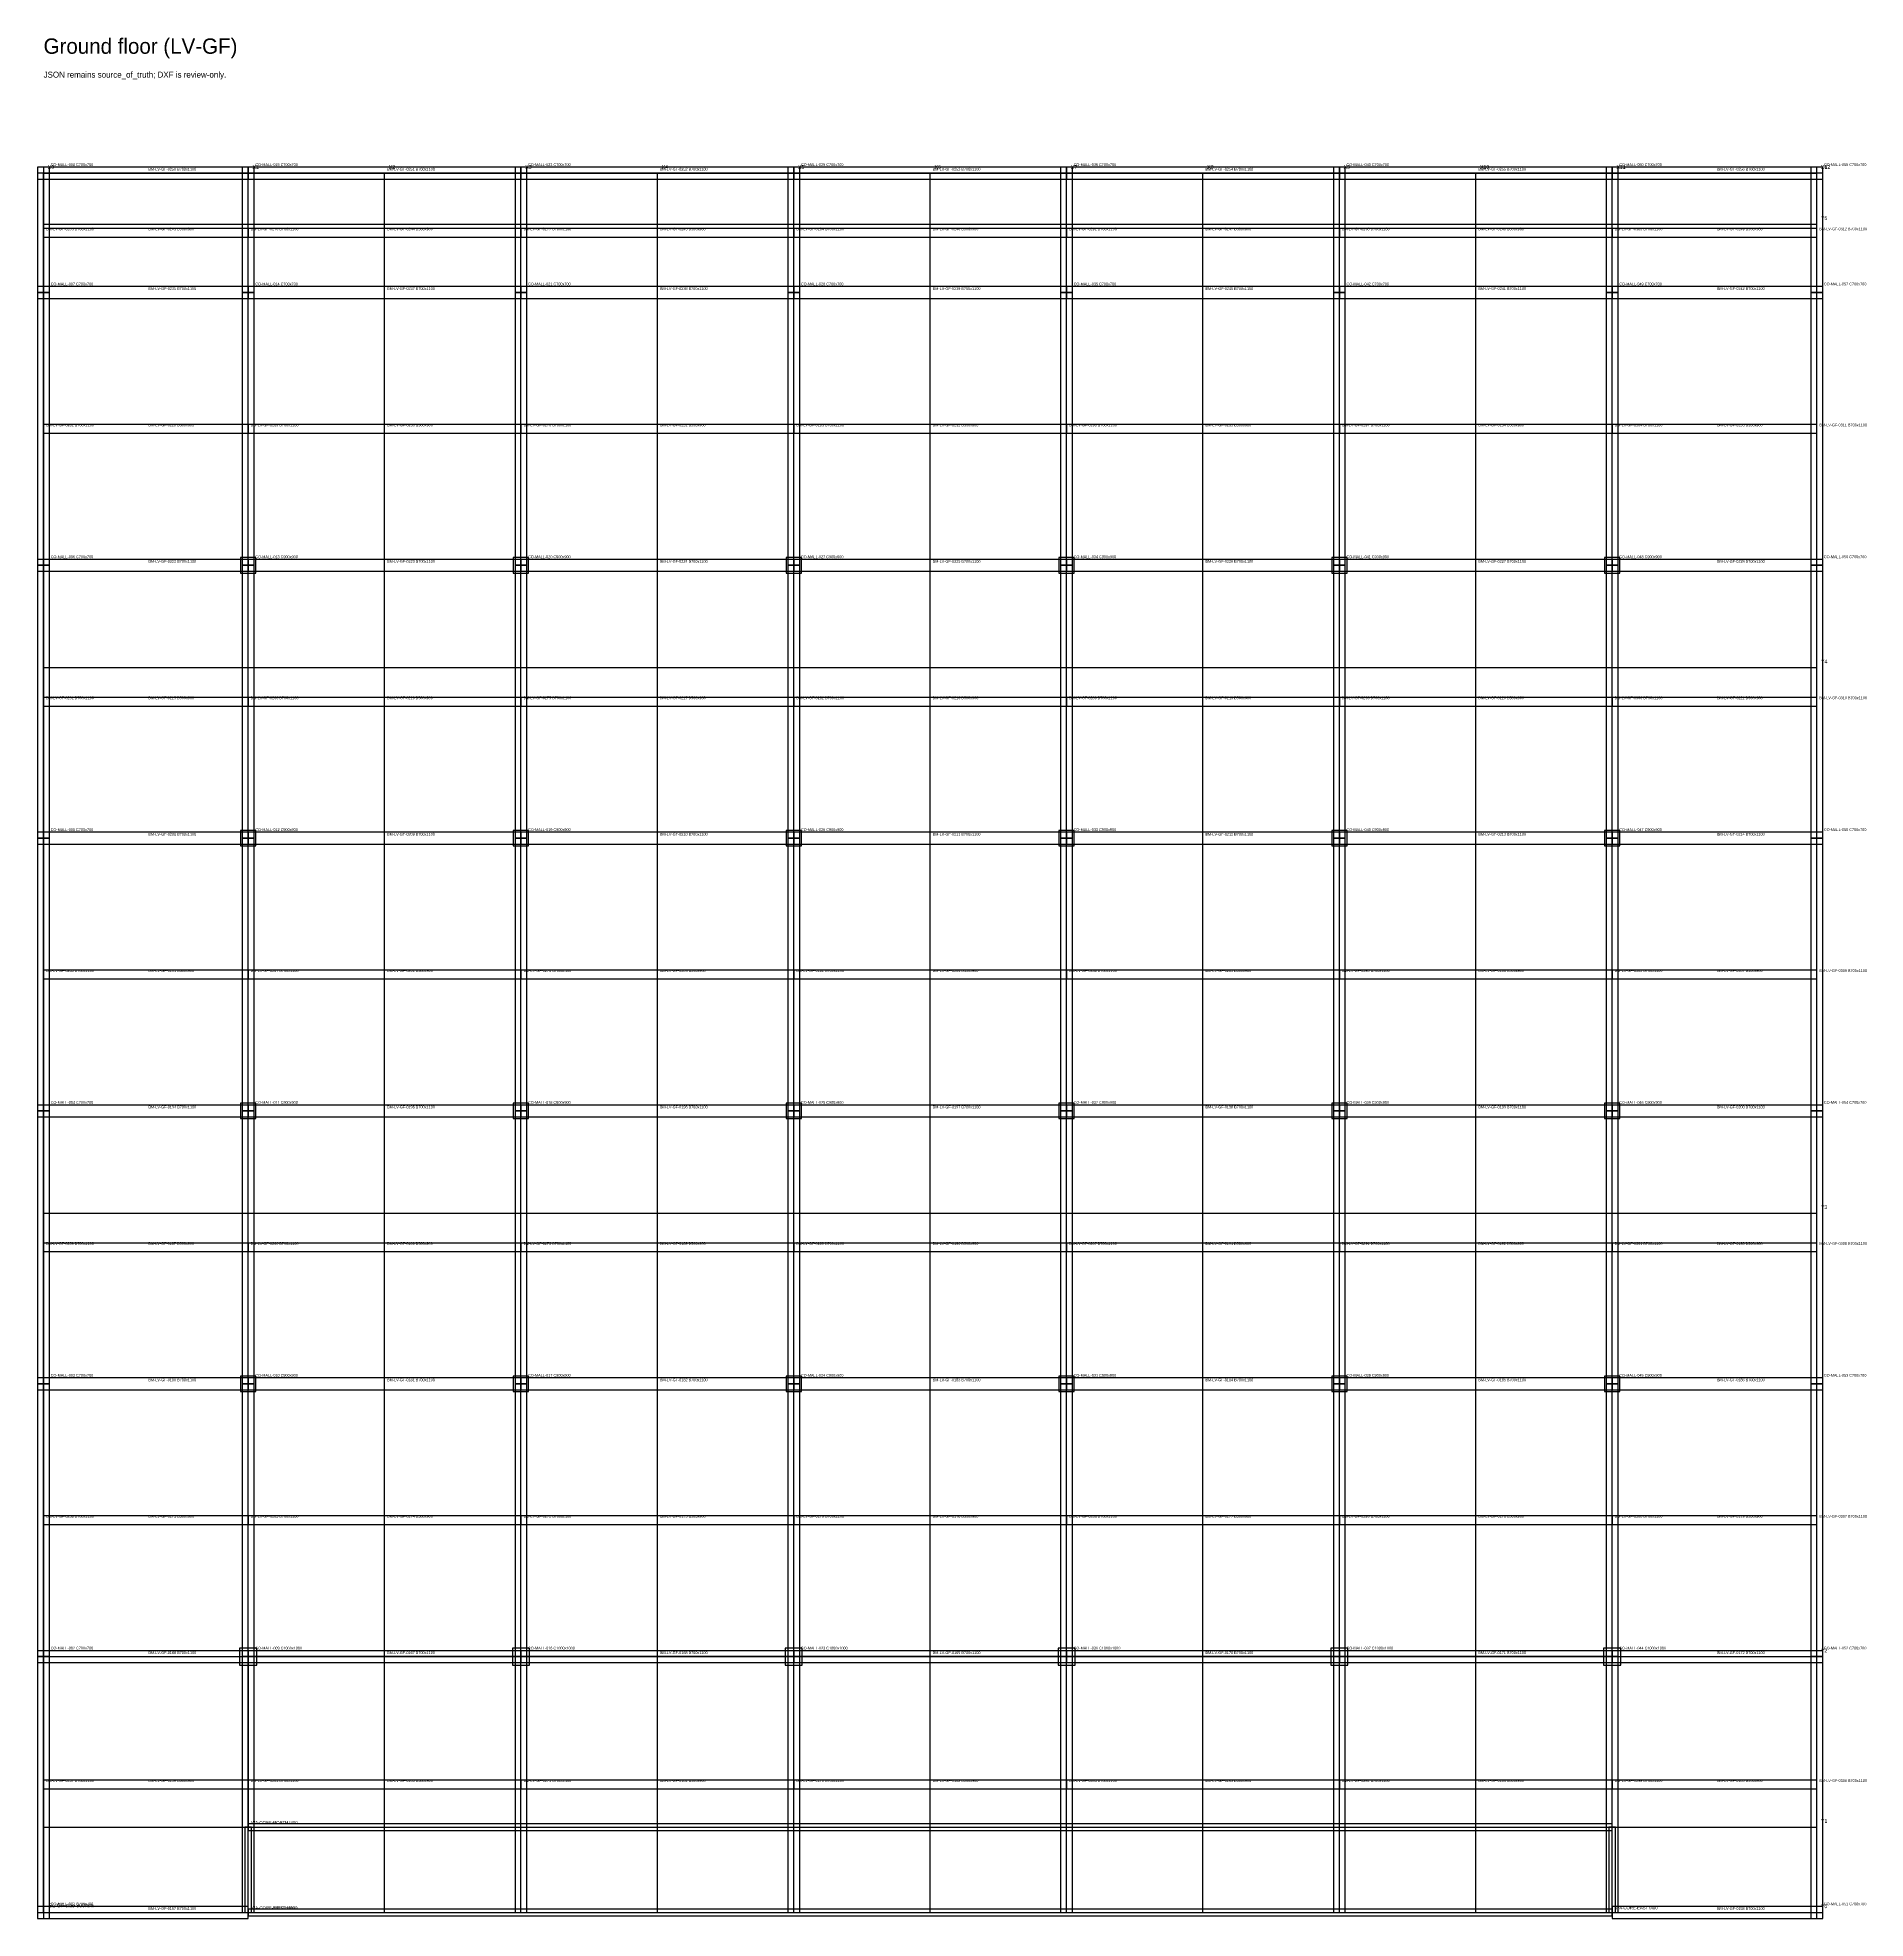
# Model space of a CAD drawing. Header units: millimetres. Extents: x -450 to 227101, y -254450 to 109948.
# Drawn here: x 118650 to 225853, y -350 to 109948 of the extents above; entities that cross this region are included whole.
import ezdxf

# ---------------------------------------------------------------- set-up
doc = ezdxf.new("R2010")
doc.units = ezdxf.units.MM
for name, color, linetype in [('LV-GF_BEAM', 5, 'Continuous'), ('LV-GF_BOUNDARY', 6, 'Continuous'), ('LV-GF_COLUMN', 1, 'Continuous'), ('LV-GF_GRID', 8, 'Continuous'), ('LV-GF_KEEP_OUT', 4, 'Continuous'), ('LV-GF_SLAB', 7, 'Continuous'), ('LV-GF_WALL', 3, 'Continuous'), ('TEXT', 7, 'Continuous')]:
    doc.layers.add(name, color=color, linetype=linetype)

msp = doc.modelspace()

# ---------------------------------------------------------------- linework, layer by layer
at = {"layer": 'LV-GF_BEAM'}
for points in [[(118650, 95000), (119350, 95000), (119350, 102000), (118650, 102000), (118650, 95000)], [(119000, 102350), (119000, 101650), (131000, 101650), (131000, 102350), (119000, 102350)], [(130650, 95000), (131350, 95000), (131350, 102000), (130650, 102000), (130650, 95000)], [(131000, 102350), (131000, 101650), (147000, 101650), (147000, 102350), (131000, 102350)], [(146650, 95000), (147350, 95000), (147350, 102000), (146650, 102000), (146650, 95000)], [(147000, 102350), (147000, 101650), (163000, 101650), (163000, 102350), (147000, 102350)], [(162650, 95000), (163350, 95000), (163350, 102000), (162650, 102000), (162650, 95000)], [(163000, 102350), (163000, 101650), (179000, 101650), (179000, 102350), (163000, 102350)], [(178650, 95000), (179350, 95000), (179350, 102000), (178650, 102000), (178650, 95000)], [(179000, 102350), (179000, 101650), (195000, 101650), (195000, 102350), (179000, 102350)], [(194650, 95000), (195350, 95000), (195350, 102000), (194650, 102000), (194650, 95000)], [(195000, 102350), (195000, 101650), (211000, 101650), (211000, 102350), (195000, 102350)], [(210650, 95000), (211350, 95000), (211350, 102000), (210650, 102000), (210650, 95000)], [(211000, 102350), (211000, 101650), (223000, 101650), (223000, 102350), (211000, 102350)], [(222650, 95000), (223350, 95000), (223350, 102000), (222650, 102000), (222650, 95000)], [(119000, 98750), (119000, 98250), (131000, 98250), (131000, 98750), (119000, 98750)], [(131000, 98750), (131000, 98250), (147000, 98250), (147000, 98750), (131000, 98750)], [(147000, 98750), (147000, 98250), (163000, 98250), (163000, 98750), (147000, 98750)], [(163000, 98750), (163000, 98250), (179000, 98250), (179000, 98750), (163000, 98750)], [(179000, 98750), (179000, 98250), (195000, 98250), (195000, 98750), (179000, 98750)], [(195000, 98750), (195000, 98250), (211000, 98250), (211000, 98750), (195000, 98750)], [(211000, 98750), (211000, 98250), (223000, 98250), (223000, 98750), (211000, 98750)], [(118650, 79000), (119350, 79000), (119350, 95000), (118650, 95000), (118650, 79000)], [(119000, 95350), (119000, 94650), (131000, 94650), (131000, 95350), (119000, 95350)], [(130650, 79000), (131350, 79000), (131350, 95000), (130650, 95000), (130650, 79000)], [(131000, 95350), (131000, 94650), (147000, 94650), (147000, 95350), (131000, 95350)], [(146650, 79000), (147350, 79000), (147350, 95000), (146650, 95000), (146650, 79000)], [(147000, 95350), (147000, 94650), (163000, 94650), (163000, 95350), (147000, 95350)], [(162650, 79000), (163350, 79000), (163350, 95000), (162650, 95000), (162650, 79000)], [(163000, 95350), (163000, 94650), (179000, 94650), (179000, 95350), (163000, 95350)], [(178650, 79000), (179350, 79000), (179350, 95000), (178650, 95000), (178650, 79000)], [(179000, 95350), (179000, 94650), (195000, 94650), (195000, 95350), (179000, 95350)], [(194650, 79000), (195350, 79000), (195350, 95000), (194650, 95000), (194650, 79000)], [(195000, 95350), (195000, 94650), (211000, 94650), (211000, 95350), (195000, 95350)], [(210650, 79000), (211350, 79000), (211350, 95000), (210650, 95000), (210650, 79000)], [(211000, 95350), (211000, 94650), (223000, 94650), (223000, 95350), (211000, 95350)], [(222650, 79000), (223350, 79000), (223350, 95000), (222650, 95000), (222650, 79000)], [(119000, 87250), (119000, 86750), (131000, 86750), (131000, 87250), (119000, 87250)], [(131000, 87250), (131000, 86750), (147000, 86750), (147000, 87250), (131000, 87250)], [(147000, 87250), (147000, 86750), (163000, 86750), (163000, 87250), (147000, 87250)], [(163000, 87250), (163000, 86750), (179000, 86750), (179000, 87250), (163000, 87250)], [(179000, 87250), (179000, 86750), (195000, 86750), (195000, 87250), (179000, 87250)], [(195000, 87250), (195000, 86750), (211000, 86750), (211000, 87250), (195000, 87250)], [(211000, 87250), (211000, 86750), (223000, 86750), (223000, 87250), (211000, 87250)], [(118650, 63000), (119350, 63000), (119350, 79000), (118650, 79000), (118650, 63000)], [(119000, 79350), (119000, 78650), (131000, 78650), (131000, 79350), (119000, 79350)], [(130650, 63000), (131350, 63000), (131350, 79000), (130650, 79000), (130650, 63000)], [(131000, 79350), (131000, 78650), (147000, 78650), (147000, 79350), (131000, 79350)], [(146650, 63000), (147350, 63000), (147350, 79000), (146650, 79000), (146650, 63000)], [(147000, 79350), (147000, 78650), (163000, 78650), (163000, 79350), (147000, 79350)], [(162650, 63000), (163350, 63000), (163350, 79000), (162650, 79000), (162650, 63000)], [(163000, 79350), (163000, 78650), (179000, 78650), (179000, 79350), (163000, 79350)], [(178650, 63000), (179350, 63000), (179350, 79000), (178650, 79000), (178650, 63000)], [(179000, 79350), (179000, 78650), (195000, 78650), (195000, 79350), (179000, 79350)], [(194650, 63000), (195350, 63000), (195350, 79000), (194650, 79000), (194650, 63000)], [(195000, 79350), (195000, 78650), (211000, 78650), (211000, 79350), (195000, 79350)], [(210650, 63000), (211350, 63000), (211350, 79000), (210650, 79000), (210650, 63000)], [(211000, 79350), (211000, 78650), (223000, 78650), (223000, 79350), (211000, 79350)], [(222650, 63000), (223350, 63000), (223350, 79000), (222650, 79000), (222650, 63000)], [(119000, 71250), (119000, 70750), (131000, 70750), (131000, 71250), (119000, 71250)], [(131000, 71250), (131000, 70750), (147000, 70750), (147000, 71250), (131000, 71250)], [(147000, 71250), (147000, 70750), (163000, 70750), (163000, 71250), (147000, 71250)], [(163000, 71250), (163000, 70750), (179000, 70750), (179000, 71250), (163000, 71250)], [(179000, 71250), (179000, 70750), (195000, 70750), (195000, 71250), (179000, 71250)], [(195000, 71250), (195000, 70750), (211000, 70750), (211000, 71250), (195000, 71250)], [(211000, 71250), (211000, 70750), (223000, 70750), (223000, 71250), (211000, 71250)], [(118650, 47000), (119350, 47000), (119350, 63000), (118650, 63000), (118650, 47000)], [(119000, 63350), (119000, 62650), (131000, 62650), (131000, 63350), (119000, 63350)], [(130650, 47000), (131350, 47000), (131350, 63000), (130650, 63000), (130650, 47000)], [(131000, 63350), (131000, 62650), (147000, 62650), (147000, 63350), (131000, 63350)], [(146650, 47000), (147350, 47000), (147350, 63000), (146650, 63000), (146650, 47000)], [(147000, 63350), (147000, 62650), (163000, 62650), (163000, 63350), (147000, 63350)], [(162650, 47000), (163350, 47000), (163350, 63000), (162650, 63000), (162650, 47000)], [(163000, 63350), (163000, 62650), (179000, 62650), (179000, 63350), (163000, 63350)], [(178650, 47000), (179350, 47000), (179350, 63000), (178650, 63000), (178650, 47000)], [(179000, 63350), (179000, 62650), (195000, 62650), (195000, 63350), (179000, 63350)], [(194650, 47000), (195350, 47000), (195350, 63000), (194650, 63000), (194650, 47000)], [(195000, 63350), (195000, 62650), (211000, 62650), (211000, 63350), (195000, 63350)], [(210650, 47000), (211350, 47000), (211350, 63000), (210650, 63000), (210650, 47000)], [(211000, 63350), (211000, 62650), (223000, 62650), (223000, 63350), (211000, 63350)], [(222650, 47000), (223350, 47000), (223350, 63000), (222650, 63000), (222650, 47000)], [(119000, 55250), (119000, 54750), (131000, 54750), (131000, 55250), (119000, 55250)], [(131000, 55250), (131000, 54750), (147000, 54750), (147000, 55250), (131000, 55250)], [(147000, 55250), (147000, 54750), (163000, 54750), (163000, 55250), (147000, 55250)], [(163000, 55250), (163000, 54750), (179000, 54750), (179000, 55250), (163000, 55250)], [(179000, 55250), (179000, 54750), (195000, 54750), (195000, 55250), (179000, 55250)], [(195000, 55250), (195000, 54750), (211000, 54750), (211000, 55250), (195000, 55250)], [(211000, 55250), (211000, 54750), (223000, 54750), (223000, 55250), (211000, 55250)], [(118650, 31000), (119350, 31000), (119350, 47000), (118650, 47000), (118650, 31000)], [(119000, 47350), (119000, 46650), (131000, 46650), (131000, 47350), (119000, 47350)], [(130650, 31000), (131350, 31000), (131350, 47000), (130650, 47000), (130650, 31000)], [(131000, 47350), (131000, 46650), (147000, 46650), (147000, 47350), (131000, 47350)], [(146650, 31000), (147350, 31000), (147350, 47000), (146650, 47000), (146650, 31000)], [(147000, 47350), (147000, 46650), (163000, 46650), (163000, 47350), (147000, 47350)], [(162650, 31000), (163350, 31000), (163350, 47000), (162650, 47000), (162650, 31000)], [(163000, 47350), (163000, 46650), (179000, 46650), (179000, 47350), (163000, 47350)], [(178650, 31000), (179350, 31000), (179350, 47000), (178650, 47000), (178650, 31000)], [(179000, 47350), (179000, 46650), (195000, 46650), (195000, 47350), (179000, 47350)], [(194650, 31000), (195350, 31000), (195350, 47000), (194650, 47000), (194650, 31000)], [(195000, 47350), (195000, 46650), (211000, 46650), (211000, 47350), (195000, 47350)], [(210650, 31000), (211350, 31000), (211350, 47000), (210650, 47000), (210650, 31000)], [(211000, 47350), (211000, 46650), (223000, 46650), (223000, 47350), (211000, 47350)], [(222650, 31000), (223350, 31000), (223350, 47000), (222650, 47000), (222650, 31000)], [(119000, 39250), (119000, 38750), (131000, 38750), (131000, 39250), (119000, 39250)], [(131000, 39250), (131000, 38750), (147000, 38750), (147000, 39250), (131000, 39250)], [(147000, 39250), (147000, 38750), (163000, 38750), (163000, 39250), (147000, 39250)], [(163000, 39250), (163000, 38750), (179000, 38750), (179000, 39250), (163000, 39250)], [(179000, 39250), (179000, 38750), (195000, 38750), (195000, 39250), (179000, 39250)], [(195000, 39250), (195000, 38750), (211000, 38750), (211000, 39250), (195000, 39250)], [(211000, 39250), (211000, 38750), (223000, 38750), (223000, 39250), (211000, 39250)], [(118650, 15000), (119350, 15000), (119350, 31000), (118650, 31000), (118650, 15000)], [(119000, 31350), (119000, 30650), (131000, 30650), (131000, 31350), (119000, 31350)], [(130650, 15000), (131350, 15000), (131350, 31000), (130650, 31000), (130650, 15000)], [(131000, 31350), (131000, 30650), (147000, 30650), (147000, 31350), (131000, 31350)], [(146650, 15000), (147350, 15000), (147350, 31000), (146650, 31000), (146650, 15000)], [(147000, 31350), (147000, 30650), (163000, 30650), (163000, 31350), (147000, 31350)], [(162650, 15000), (163350, 15000), (163350, 31000), (162650, 31000), (162650, 15000)], [(163000, 31350), (163000, 30650), (179000, 30650), (179000, 31350), (163000, 31350)], [(178650, 15000), (179350, 15000), (179350, 31000), (178650, 31000), (178650, 15000)], [(179000, 31350), (179000, 30650), (195000, 30650), (195000, 31350), (179000, 31350)], [(194650, 15000), (195350, 15000), (195350, 31000), (194650, 31000), (194650, 15000)], [(195000, 31350), (195000, 30650), (211000, 30650), (211000, 31350), (195000, 31350)], [(210650, 15000), (211350, 15000), (211350, 31000), (210650, 31000), (210650, 15000)], [(211000, 31350), (211000, 30650), (223000, 30650), (223000, 31350), (211000, 31350)], [(222650, 15000), (223350, 15000), (223350, 31000), (222650, 31000), (222650, 15000)], [(119000, 23250), (119000, 22750), (131000, 22750), (131000, 23250), (119000, 23250)], [(131000, 23250), (131000, 22750), (147000, 22750), (147000, 23250), (131000, 23250)], [(147000, 23250), (147000, 22750), (163000, 22750), (163000, 23250), (147000, 23250)], [(163000, 23250), (163000, 22750), (179000, 22750), (179000, 23250), (163000, 23250)], [(179000, 23250), (179000, 22750), (195000, 22750), (195000, 23250), (179000, 23250)], [(195000, 23250), (195000, 22750), (211000, 22750), (211000, 23250), (195000, 23250)], [(211000, 23250), (211000, 22750), (223000, 22750), (223000, 23250), (211000, 23250)], [(118650, 0), (119350, 0), (119350, 15000), (118650, 15000), (118650, 0)], [(119000, 15350), (119000, 14650), (131000, 14650), (131000, 15350), (119000, 15350)], [(130650, 0), (131350, 0), (131350, 15000), (130650, 15000), (130650, 0)], [(131000, 15350), (131000, 14650), (147000, 14650), (147000, 15350), (131000, 15350)], [(146650, 0), (147350, 0), (147350, 15000), (146650, 15000), (146650, 0)], [(147000, 15350), (147000, 14650), (163000, 14650), (163000, 15350), (147000, 15350)], [(162650, 0), (163350, 0), (163350, 15000), (162650, 15000), (162650, 0)], [(163000, 15350), (163000, 14650), (179000, 14650), (179000, 15350), (163000, 15350)], [(178650, 0), (179350, 0), (179350, 15000), (178650, 15000), (178650, 0)], [(179000, 15350), (179000, 14650), (195000, 14650), (195000, 15350), (179000, 15350)], [(194650, 0), (195350, 0), (195350, 15000), (194650, 15000), (194650, 0)], [(195000, 15350), (195000, 14650), (211000, 14650), (211000, 15350), (195000, 15350)], [(210650, 0), (211350, 0), (211350, 15000), (210650, 15000), (210650, 0)], [(211000, 15350), (211000, 14650), (223000, 14650), (223000, 15350), (211000, 15350)], [(222650, 0), (223350, 0), (223350, 15000), (222650, 15000), (222650, 0)], [(119000, 7750), (119000, 7250), (131000, 7250), (131000, 7750), (119000, 7750)], [(131000, 7750), (131000, 7250), (147000, 7250), (147000, 7750), (131000, 7750)], [(147000, 7750), (147000, 7250), (163000, 7250), (163000, 7750), (147000, 7750)], [(163000, 7750), (163000, 7250), (179000, 7250), (179000, 7750), (163000, 7750)], [(179000, 7750), (179000, 7250), (195000, 7250), (195000, 7750), (179000, 7750)], [(195000, 7750), (195000, 7250), (211000, 7250), (211000, 7750), (195000, 7750)], [(211000, 7750), (211000, 7250), (223000, 7250), (223000, 7750), (211000, 7750)], [(119000, 350), (119000, -350), (131000, -350), (131000, 350), (119000, 350)], [(211000, 350), (211000, -350), (223000, -350), (223000, 350), (211000, 350)]]:
    msp.add_lwpolyline(points, close=True, dxfattribs=at)
at = {"layer": 'LV-GF_BOUNDARY'}
msp.add_lwpolyline([(119000, 0), (223000, 0), (223000, 102000), (119000, 102000), (119000, 0)], close=True, dxfattribs=at)
at = {"layer": 'LV-GF_COLUMN'}
for points in [[(118650, 101650), (119350, 101650), (119350, 102350), (118650, 102350), (118650, 101650)], [(130650, 101650), (131350, 101650), (131350, 102350), (130650, 102350), (130650, 101650)], [(146650, 101650), (147350, 101650), (147350, 102350), (146650, 102350), (146650, 101650)], [(162650, 101650), (163350, 101650), (163350, 102350), (162650, 102350), (162650, 101650)], [(178650, 101650), (179350, 101650), (179350, 102350), (178650, 102350), (178650, 101650)], [(194650, 101650), (195350, 101650), (195350, 102350), (194650, 102350), (194650, 101650)], [(210650, 101650), (211350, 101650), (211350, 102350), (210650, 102350), (210650, 101650)], [(222650, 101650), (223350, 101650), (223350, 102350), (222650, 102350), (222650, 101650)], [(118650, 94650), (119350, 94650), (119350, 95350), (118650, 95350), (118650, 94650)], [(130650, 94650), (131350, 94650), (131350, 95350), (130650, 95350), (130650, 94650)], [(146650, 94650), (147350, 94650), (147350, 95350), (146650, 95350), (146650, 94650)], [(162650, 94650), (163350, 94650), (163350, 95350), (162650, 95350), (162650, 94650)], [(178650, 94650), (179350, 94650), (179350, 95350), (178650, 95350), (178650, 94650)], [(194650, 94650), (195350, 94650), (195350, 95350), (194650, 95350), (194650, 94650)], [(210650, 94650), (211350, 94650), (211350, 95350), (210650, 95350), (210650, 94650)], [(222650, 94650), (223350, 94650), (223350, 95350), (222650, 95350), (222650, 94650)], [(130550, 78550), (131450, 78550), (131450, 79450), (130550, 79450), (130550, 78550)], [(146550, 78550), (147450, 78550), (147450, 79450), (146550, 79450), (146550, 78550)], [(162550, 78550), (163450, 78550), (163450, 79450), (162550, 79450), (162550, 78550)], [(178550, 78550), (179450, 78550), (179450, 79450), (178550, 79450), (178550, 78550)], [(194550, 78550), (195450, 78550), (195450, 79450), (194550, 79450), (194550, 78550)], [(210550, 78550), (211450, 78550), (211450, 79450), (210550, 79450), (210550, 78550)], [(118650, 78650), (119350, 78650), (119350, 79350), (118650, 79350), (118650, 78650)], [(222650, 78650), (223350, 78650), (223350, 79350), (222650, 79350), (222650, 78650)], [(118650, 62650), (119350, 62650), (119350, 63350), (118650, 63350), (118650, 62650)], [(130550, 62550), (131450, 62550), (131450, 63450), (130550, 63450), (130550, 62550)], [(146550, 62550), (147450, 62550), (147450, 63450), (146550, 63450), (146550, 62550)], [(162550, 62550), (163450, 62550), (163450, 63450), (162550, 63450), (162550, 62550)], [(178550, 62550), (179450, 62550), (179450, 63450), (178550, 63450), (178550, 62550)], [(194550, 62550), (195450, 62550), (195450, 63450), (194550, 63450), (194550, 62550)], [(210550, 62550), (211450, 62550), (211450, 63450), (210550, 63450), (210550, 62550)], [(222650, 62650), (223350, 62650), (223350, 63350), (222650, 63350), (222650, 62650)], [(130550, 46550), (131450, 46550), (131450, 47450), (130550, 47450), (130550, 46550)], [(146550, 46550), (147450, 46550), (147450, 47450), (146550, 47450), (146550, 46550)], [(162550, 46550), (163450, 46550), (163450, 47450), (162550, 47450), (162550, 46550)], [(178550, 46550), (179450, 46550), (179450, 47450), (178550, 47450), (178550, 46550)], [(194550, 46550), (195450, 46550), (195450, 47450), (194550, 47450), (194550, 46550)], [(210550, 46550), (211450, 46550), (211450, 47450), (210550, 47450), (210550, 46550)], [(118650, 46650), (119350, 46650), (119350, 47350), (118650, 47350), (118650, 46650)], [(222650, 46650), (223350, 46650), (223350, 47350), (222650, 47350), (222650, 46650)], [(118650, 30650), (119350, 30650), (119350, 31350), (118650, 31350), (118650, 30650)], [(130550, 30550), (131450, 30550), (131450, 31450), (130550, 31450), (130550, 30550)], [(146550, 30550), (147450, 30550), (147450, 31450), (146550, 31450), (146550, 30550)], [(162550, 30550), (163450, 30550), (163450, 31450), (162550, 31450), (162550, 30550)], [(178550, 30550), (179450, 30550), (179450, 31450), (178550, 31450), (178550, 30550)], [(194550, 30550), (195450, 30550), (195450, 31450), (194550, 31450), (194550, 30550)], [(210550, 30550), (211450, 30550), (211450, 31450), (210550, 31450), (210550, 30550)], [(222650, 30650), (223350, 30650), (223350, 31350), (222650, 31350), (222650, 30650)], [(130500, 14500), (131500, 14500), (131500, 15500), (130500, 15500), (130500, 14500)], [(146500, 14500), (147500, 14500), (147500, 15500), (146500, 15500), (146500, 14500)], [(162500, 14500), (163500, 14500), (163500, 15500), (162500, 15500), (162500, 14500)], [(178500, 14500), (179500, 14500), (179500, 15500), (178500, 15500), (178500, 14500)], [(194500, 14500), (195500, 14500), (195500, 15500), (194500, 15500), (194500, 14500)], [(210500, 14500), (211500, 14500), (211500, 15500), (210500, 15500), (210500, 14500)], [(118650, 14650), (119350, 14650), (119350, 15350), (118650, 15350), (118650, 14650)], [(222650, 14650), (223350, 14650), (223350, 15350), (222650, 15350), (222650, 14650)], [(118650, -350), (119350, -350), (119350, 350), (118650, 350), (118650, -350)], [(222650, -350), (223350, -350), (223350, 350), (222650, 350), (222650, -350)]]:
    msp.add_lwpolyline(points, close=True, dxfattribs=at)
at = {"layer": 'LV-GF_GRID'}
for points in [[(119000, 0), (119000, 102000)], [(119000, 102000), (223000, 102000)], [(131000, 0), (131000, 102000)], [(139000, 0), (139000, 102000)], [(147000, 0), (147000, 102000)], [(155000, 0), (155000, 102000)], [(163000, 0), (163000, 102000)], [(171000, 0), (171000, 102000)], [(179000, 0), (179000, 102000)], [(187000, 0), (187000, 102000)], [(195000, 0), (195000, 102000)], [(203000, 0), (203000, 102000)], [(211000, 0), (211000, 102000)], [(223000, 0), (223000, 102000)], [(119000, 99000), (223000, 99000)], [(119000, 73000), (223000, 73000)], [(119000, 41000), (223000, 41000)], [(119000, 15000), (223000, 15000)], [(119000, 5000), (223000, 5000)], [(119000, 0), (223000, 0)]]:
    msp.add_lwpolyline(points, dxfattribs=at)
at = {"layer": 'LV-GF_KEEP_OUT'}
msp.add_lwpolyline([(131000, 5000), (211000, 5000), (211000, 15000), (131000, 15000), (131000, 5000)], close=True, dxfattribs=at)
at = {"layer": 'LV-GF_SLAB'}
msp.add_lwpolyline([(119000, 0), (223000, 0), (223000, 102000), (119000, 102000), (119000, 0)], close=True, dxfattribs=at)
at = {"layer": 'LV-GF_WALL'}
for points in [[(130800, 0), (131200, 0), (131200, 5000), (130800, 5000), (130800, 0)], [(131000, 5200), (131000, 4800), (211000, 4800), (211000, 5200), (131000, 5200)], [(210800, 0), (211200, 0), (211200, 5000), (210800, 5000), (210800, 0)], [(131000, 200), (131000, -200), (211000, -200), (211000, 200), (131000, 200)]]:
    msp.add_lwpolyline(points, close=True, dxfattribs=at)

# ---------------------------------------------------------------- texts
at = {"layer": 'TEXT'}
for s, height, p in [('Ground floor (LV-GF)', 900, (119000, 109000)), ('JSON remains source_of_truth; DXF is review-only.', 350, (119000, 107600)), ('CO-MALL-008 C700x700', 160, (119420, 102420)), ('CO-MALL-015 C700x700', 160, (131420, 102420)), ('CO-MALL-022 C700x700', 160, (147420, 102420)), ('CO-MALL-029 C700x700', 160, (163420, 102420)), ('CO-MALL-036 C700x700', 160, (179420, 102420)), ('CO-MALL-043 C700x700', 160, (195420, 102420)), ('CO-MALL-050 C700x700', 160, (211420, 102420)), ('CO-MALL-058 C700x700', 160, (223420, 102420)), ('X0', 220, (119250, 102250)), ('BM-LV-GF-0250 B700x1100', 160, (125150, 102150)), ('X1', 220, (131250, 102250)), ('BM-LV-GF-0251 B700x1100', 160, (139150, 102150)), ('X2', 220, (139250, 102250)), ('X3', 220, (147250, 102250)), ('BM-LV-GF-0252 B700x1100', 160, (155150, 102150)), ('X4', 220, (155250, 102250)), ('X5', 220, (163250, 102250)), ('BM-LV-GF-0253 B700x1100', 160, (171150, 102150)), ('X6', 220, (171250, 102250)), ('X7', 220, (179250, 102250)), ('BM-LV-GF-0254 B700x1100', 160, (187150, 102150)), ('X8', 220, (187250, 102250)), ('X9', 220, (195250, 102250)), ('BM-LV-GF-0255 B700x1100', 160, (203150, 102150)), ('X10', 220, (203250, 102250)), ('X11', 220, (211250, 102250)), ('BM-LV-GF-0256 B700x1100', 160, (217150, 102150)), ('Y6', 220, (223250, 102250)), ('X12', 220, (223250, 102250)), ('Y5', 220, (223250, 99250)), ('BM-LV-GF-0263 B700x1100', 160, (119150, 98650)), ('BM-LV-GF-0243 B500x900', 160, (125150, 98650)), ('BM-LV-GF-0270 B700x1100', 160, (131150, 98650)), ('BM-LV-GF-0244 B500x900', 160, (139150, 98650)), ('BM-LV-GF-0277 B700x1100', 160, (147150, 98650)), ('BM-LV-GF-0245 B500x900', 160, (155150, 98650)), ('BM-LV-GF-0284 B700x1100', 160, (163150, 98650)), ('BM-LV-GF-0246 B500x900', 160, (171150, 98650)), ('BM-LV-GF-0291 B700x1100', 160, (179150, 98650)), ('BM-LV-GF-0247 B500x900', 160, (187150, 98650)), ('BM-LV-GF-0298 B700x1100', 160, (195150, 98650)), ('BM-LV-GF-0248 B500x900', 160, (203150, 98650)), ('BM-LV-GF-0305 B700x1100', 160, (211150, 98650)), ('BM-LV-GF-0249 B500x900', 160, (217150, 98650)), ('BM-LV-GF-0312 B700x1100', 160, (223150, 98650)), ('CO-MALL-007 C700x700', 160, (119420, 95420)), ('BM-LV-GF-0236 B700x1100', 160, (125150, 95150)), ('CO-MALL-014 C700x700', 160, (131420, 95420)), ('BM-LV-GF-0237 B700x1100', 160, (139150, 95150)), ('CO-MALL-021 C700x700', 160, (147420, 95420)), ('BM-LV-GF-0238 B700x1100', 160, (155150, 95150)), ('CO-MALL-028 C700x700', 160, (163420, 95420)), ('BM-LV-GF-0239 B700x1100', 160, (171150, 95150)), ('CO-MALL-035 C700x700', 160, (179420, 95420)), ('BM-LV-GF-0240 B700x1100', 160, (187150, 95150)), ('CO-MALL-042 C700x700', 160, (195420, 95420)), ('BM-LV-GF-0241 B700x1100', 160, (203150, 95150)), ('CO-MALL-049 C700x700', 160, (211420, 95420)), ('BM-LV-GF-0242 B700x1100', 160, (217150, 95150)), ('CO-MALL-057 C700x700', 160, (223420, 95420)), ('BM-LV-GF-0262 B700x1100', 160, (119150, 87150)), ('BM-LV-GF-0229 B500x900', 160, (125150, 87150)), ('BM-LV-GF-0269 B700x1100', 160, (131150, 87150)), ('BM-LV-GF-0230 B500x900', 160, (139150, 87150)), ('BM-LV-GF-0276 B700x1100', 160, (147150, 87150)), ('BM-LV-GF-0231 B500x900', 160, (155150, 87150)), ('BM-LV-GF-0283 B700x1100', 160, (163150, 87150)), ('BM-LV-GF-0232 B500x900', 160, (171150, 87150)), ('BM-LV-GF-0290 B700x1100', 160, (179150, 87150)), ('BM-LV-GF-0233 B500x900', 160, (187150, 87150)), ('BM-LV-GF-0297 B700x1100', 160, (195150, 87150)), ('BM-LV-GF-0234 B500x900', 160, (203150, 87150)), ('BM-LV-GF-0304 B700x1100', 160, (211150, 87150)), ('BM-LV-GF-0235 B500x900', 160, (217150, 87150)), ('BM-LV-GF-0311 B700x1100', 160, (223150, 87150)), ('CO-MALL-006 C700x700', 160, (119420, 79420)), ('CO-MALL-013 C900x900', 160, (131420, 79420)), ('CO-MALL-020 C900x900', 160, (147420, 79420)), ('CO-MALL-027 C900x900', 160, (163420, 79420)), ('CO-MALL-034 C900x900', 160, (179420, 79420)), ('CO-MALL-041 C900x900', 160, (195420, 79420)), ('CO-MALL-048 C900x900', 160, (211420, 79420)), ('CO-MALL-056 C700x700', 160, (223420, 79420)), ('BM-LV-GF-0222 B700x1100', 160, (125150, 79150)), ('BM-LV-GF-0223 B700x1100', 160, (139150, 79150)), ('BM-LV-GF-0224 B700x1100', 160, (155150, 79150)), ('BM-LV-GF-0225 B700x1100', 160, (171150, 79150)), ('BM-LV-GF-0226 B700x1100', 160, (187150, 79150)), ('BM-LV-GF-0227 B700x1100', 160, (203150, 79150)), ('BM-LV-GF-0228 B700x1100', 160, (217150, 79150)), ('Y4', 220, (223250, 73250)), ('BM-LV-GF-0261 B700x1100', 160, (119150, 71150)), ('BM-LV-GF-0215 B500x900', 160, (125150, 71150)), ('BM-LV-GF-0268 B700x1100', 160, (131150, 71150)), ('BM-LV-GF-0216 B500x900', 160, (139150, 71150)), ('BM-LV-GF-0275 B700x1100', 160, (147150, 71150)), ('BM-LV-GF-0217 B500x900', 160, (155150, 71150)), ('BM-LV-GF-0282 B700x1100', 160, (163150, 71150)), ('BM-LV-GF-0218 B500x900', 160, (171150, 71150)), ('BM-LV-GF-0289 B700x1100', 160, (179150, 71150)), ('BM-LV-GF-0219 B500x900', 160, (187150, 71150)), ('BM-LV-GF-0296 B700x1100', 160, (195150, 71150)), ('BM-LV-GF-0220 B500x900', 160, (203150, 71150)), ('BM-LV-GF-0303 B700x1100', 160, (211150, 71150)), ('BM-LV-GF-0221 B500x900', 160, (217150, 71150)), ('BM-LV-GF-0310 B700x1100', 160, (223150, 71150)), ('CO-MALL-005 C700x700', 160, (119420, 63420)), ('BM-LV-GF-0208 B700x1100', 160, (125150, 63150)), ('CO-MALL-012 C900x900', 160, (131420, 63420)), ('BM-LV-GF-0209 B700x1100', 160, (139150, 63150)), ('CO-MALL-019 C900x900', 160, (147420, 63420)), ('BM-LV-GF-0210 B700x1100', 160, (155150, 63150)), ('CO-MALL-026 C900x900', 160, (163420, 63420)), ('BM-LV-GF-0211 B700x1100', 160, (171150, 63150)), ('CO-MALL-033 C900x900', 160, (179420, 63420)), ('BM-LV-GF-0212 B700x1100', 160, (187150, 63150)), ('CO-MALL-040 C900x900', 160, (195420, 63420)), ('BM-LV-GF-0213 B700x1100', 160, (203150, 63150)), ('CO-MALL-047 C900x900', 160, (211420, 63420)), ('BM-LV-GF-0214 B700x1100', 160, (217150, 63150)), ('CO-MALL-055 C700x700', 160, (223420, 63420)), ('BM-LV-GF-0260 B700x1100', 160, (119150, 55150)), ('BM-LV-GF-0201 B500x900', 160, (125150, 55150)), ('BM-LV-GF-0267 B700x1100', 160, (131150, 55150)), ('BM-LV-GF-0202 B500x900', 160, (139150, 55150)), ('BM-LV-GF-0274 B700x1100', 160, (147150, 55150)), ('BM-LV-GF-0203 B500x900', 160, (155150, 55150)), ('BM-LV-GF-0281 B700x1100', 160, (163150, 55150)), ('BM-LV-GF-0204 B500x900', 160, (171150, 55150)), ('BM-LV-GF-0288 B700x1100', 160, (179150, 55150)), ('BM-LV-GF-0205 B500x900', 160, (187150, 55150)), ('BM-LV-GF-0295 B700x1100', 160, (195150, 55150)), ('BM-LV-GF-0206 B500x900', 160, (203150, 55150)), ('BM-LV-GF-0302 B700x1100', 160, (211150, 55150)), ('BM-LV-GF-0207 B500x900', 160, (217150, 55150)), ('BM-LV-GF-0309 B700x1100', 160, (223150, 55150)), ('CO-MALL-004 C700x700', 160, (119420, 47420)), ('CO-MALL-011 C900x900', 160, (131420, 47420)), ('CO-MALL-018 C900x900', 160, (147420, 47420)), ('CO-MALL-025 C900x900', 160, (163420, 47420)), ('CO-MALL-032 C900x900', 160, (179420, 47420)), ('CO-MALL-039 C900x900', 160, (195420, 47420)), ('CO-MALL-046 C900x900', 160, (211420, 47420)), ('CO-MALL-054 C700x700', 160, (223420, 47420)), ('BM-LV-GF-0194 B700x1100', 160, (125150, 47150)), ('BM-LV-GF-0195 B700x1100', 160, (139150, 47150)), ('BM-LV-GF-0196 B700x1100', 160, (155150, 47150)), ('BM-LV-GF-0197 B700x1100', 160, (171150, 47150)), ('BM-LV-GF-0198 B700x1100', 160, (187150, 47150)), ('BM-LV-GF-0199 B700x1100', 160, (203150, 47150)), ('BM-LV-GF-0200 B700x1100', 160, (217150, 47150)), ('Y3', 220, (223250, 41250)), ('BM-LV-GF-0259 B700x1100', 160, (119150, 39150)), ('BM-LV-GF-0187 B500x900', 160, (125150, 39150)), ('BM-LV-GF-0266 B700x1100', 160, (131150, 39150)), ('BM-LV-GF-0188 B500x900', 160, (139150, 39150)), ('BM-LV-GF-0273 B700x1100', 160, (147150, 39150)), ('BM-LV-GF-0189 B500x900', 160, (155150, 39150)), ('BM-LV-GF-0280 B700x1100', 160, (163150, 39150)), ('BM-LV-GF-0190 B500x900', 160, (171150, 39150)), ('BM-LV-GF-0287 B700x1100', 160, (179150, 39150)), ('BM-LV-GF-0191 B500x900', 160, (187150, 39150)), ('BM-LV-GF-0294 B700x1100', 160, (195150, 39150)), ('BM-LV-GF-0192 B500x900', 160, (203150, 39150)), ('BM-LV-GF-0301 B700x1100', 160, (211150, 39150)), ('BM-LV-GF-0193 B500x900', 160, (217150, 39150)), ('BM-LV-GF-0308 B700x1100', 160, (223150, 39150)), ('CO-MALL-003 C700x700', 160, (119420, 31420)), ('BM-LV-GF-0180 B700x1100', 160, (125150, 31150)), ('CO-MALL-010 C900x900', 160, (131420, 31420)), ('BM-LV-GF-0181 B700x1100', 160, (139150, 31150)), ('CO-MALL-017 C900x900', 160, (147420, 31420)), ('BM-LV-GF-0182 B700x1100', 160, (155150, 31150)), ('CO-MALL-024 C900x900', 160, (163420, 31420)), ('BM-LV-GF-0183 B700x1100', 160, (171150, 31150)), ('CO-MALL-031 C900x900', 160, (179420, 31420)), ('BM-LV-GF-0184 B700x1100', 160, (187150, 31150)), ('CO-MALL-038 C900x900', 160, (195420, 31420)), ('BM-LV-GF-0185 B700x1100', 160, (203150, 31150)), ('CO-MALL-045 C900x900', 160, (211420, 31420)), ('BM-LV-GF-0186 B700x1100', 160, (217150, 31150)), ('CO-MALL-053 C700x700', 160, (223420, 31420)), ('BM-LV-GF-0258 B700x1100', 160, (119150, 23150)), ('BM-LV-GF-0173 B500x900', 160, (125150, 23150)), ('BM-LV-GF-0265 B700x1100', 160, (131150, 23150)), ('BM-LV-GF-0174 B500x900', 160, (139150, 23150)), ('BM-LV-GF-0272 B700x1100', 160, (147150, 23150)), ('BM-LV-GF-0175 B500x900', 160, (155150, 23150)), ('BM-LV-GF-0279 B700x1100', 160, (163150, 23150)), ('BM-LV-GF-0176 B500x900', 160, (171150, 23150)), ('BM-LV-GF-0286 B700x1100', 160, (179150, 23150)), ('BM-LV-GF-0177 B500x900', 160, (187150, 23150)), ('BM-LV-GF-0293 B700x1100', 160, (195150, 23150)), ('BM-LV-GF-0178 B500x900', 160, (203150, 23150)), ('BM-LV-GF-0300 B700x1100', 160, (211150, 23150)), ('BM-LV-GF-0179 B500x900', 160, (217150, 23150)), ('BM-LV-GF-0307 B700x1100', 160, (223150, 23150)), ('CO-MALL-002 C700x700', 160, (119420, 15420)), ('CO-MALL-009 C1000x1000', 160, (131420, 15420)), ('CO-MALL-016 C1000x1000', 160, (147420, 15420)), ('CO-MALL-023 C1000x1000', 160, (163420, 15420)), ('CO-MALL-030 C1000x1000', 160, (179420, 15420)), ('CO-MALL-037 C1000x1000', 160, (195420, 15420)), ('CO-MALL-044 C1000x1000', 160, (211420, 15420)), ('Y2', 220, (223250, 15250)), ('CO-MALL-052 C700x700', 160, (223420, 15420)), ('BM-LV-GF-0166 B700x1100', 160, (125150, 15150)), ('BM-LV-GF-0167 B700x1100', 160, (139150, 15150)), ('BM-LV-GF-0168 B700x1100', 160, (155150, 15150)), ('BM-LV-GF-0169 B700x1100', 160, (171150, 15150)), ('BM-LV-GF-0170 B700x1100', 160, (187150, 15150)), ('BM-LV-GF-0171 B700x1100', 160, (203150, 15150)), ('BM-LV-GF-0172 B700x1100', 160, (217150, 15150)), ('BM-LV-GF-0257 B700x1100', 160, (119150, 7650)), ('BM-LV-GF-0159 B500x900', 160, (125150, 7650)), ('BM-LV-GF-0264 B700x1100', 160, (131150, 7650)), ('BM-LV-GF-0160 B500x900', 160, (139150, 7650)), ('BM-LV-GF-0271 B700x1100', 160, (147150, 7650)), ('BM-LV-GF-0161 B500x900', 160, (155150, 7650)), ('BM-LV-GF-0278 B700x1100', 160, (163150, 7650)), ('BM-LV-GF-0162 B500x900', 160, (171150, 7650)), ('BM-LV-GF-0285 B700x1100', 160, (179150, 7650)), ('BM-LV-GF-0163 B500x900', 160, (187150, 7650)), ('BM-LV-GF-0292 B700x1100', 160, (195150, 7650)), ('BM-LV-GF-0164 B500x900', 160, (203150, 7650)), ('BM-LV-GF-0299 B700x1100', 160, (211150, 7650)), ('BM-LV-GF-0165 B500x900', 160, (217150, 7650)), ('BM-LV-GF-0306 B700x1100', 160, (223150, 7650)), ('WA-CORE-NORTH t400', 180, (131180, 5180)), ('Y1', 220, (223250, 5250)), ('SL-GF slab 300mm', 220, (119300, 300)), ('CO-MALL-001 C700x700', 160, (119420, 420)), ('BM-LV-GF-0157 B700x1100', 160, (125150, 150)), ('WA-CORE-SOUTH t400', 180, (131180, 180)), ('WA-CORE-WEST t400', 180, (131180, 180)), ('WA-CORE-EAST t400', 180, (211180, 180)), ('BM-LV-GF-0158 B700x1100', 160, (217150, 150)), ('Y0', 220, (223250, 250)), ('CO-MALL-051 C700x700', 160, (223420, 420))]:
    msp.add_text(s, height=height, dxfattribs=at).set_placement(p)

doc.saveas('drawing.dxf')
